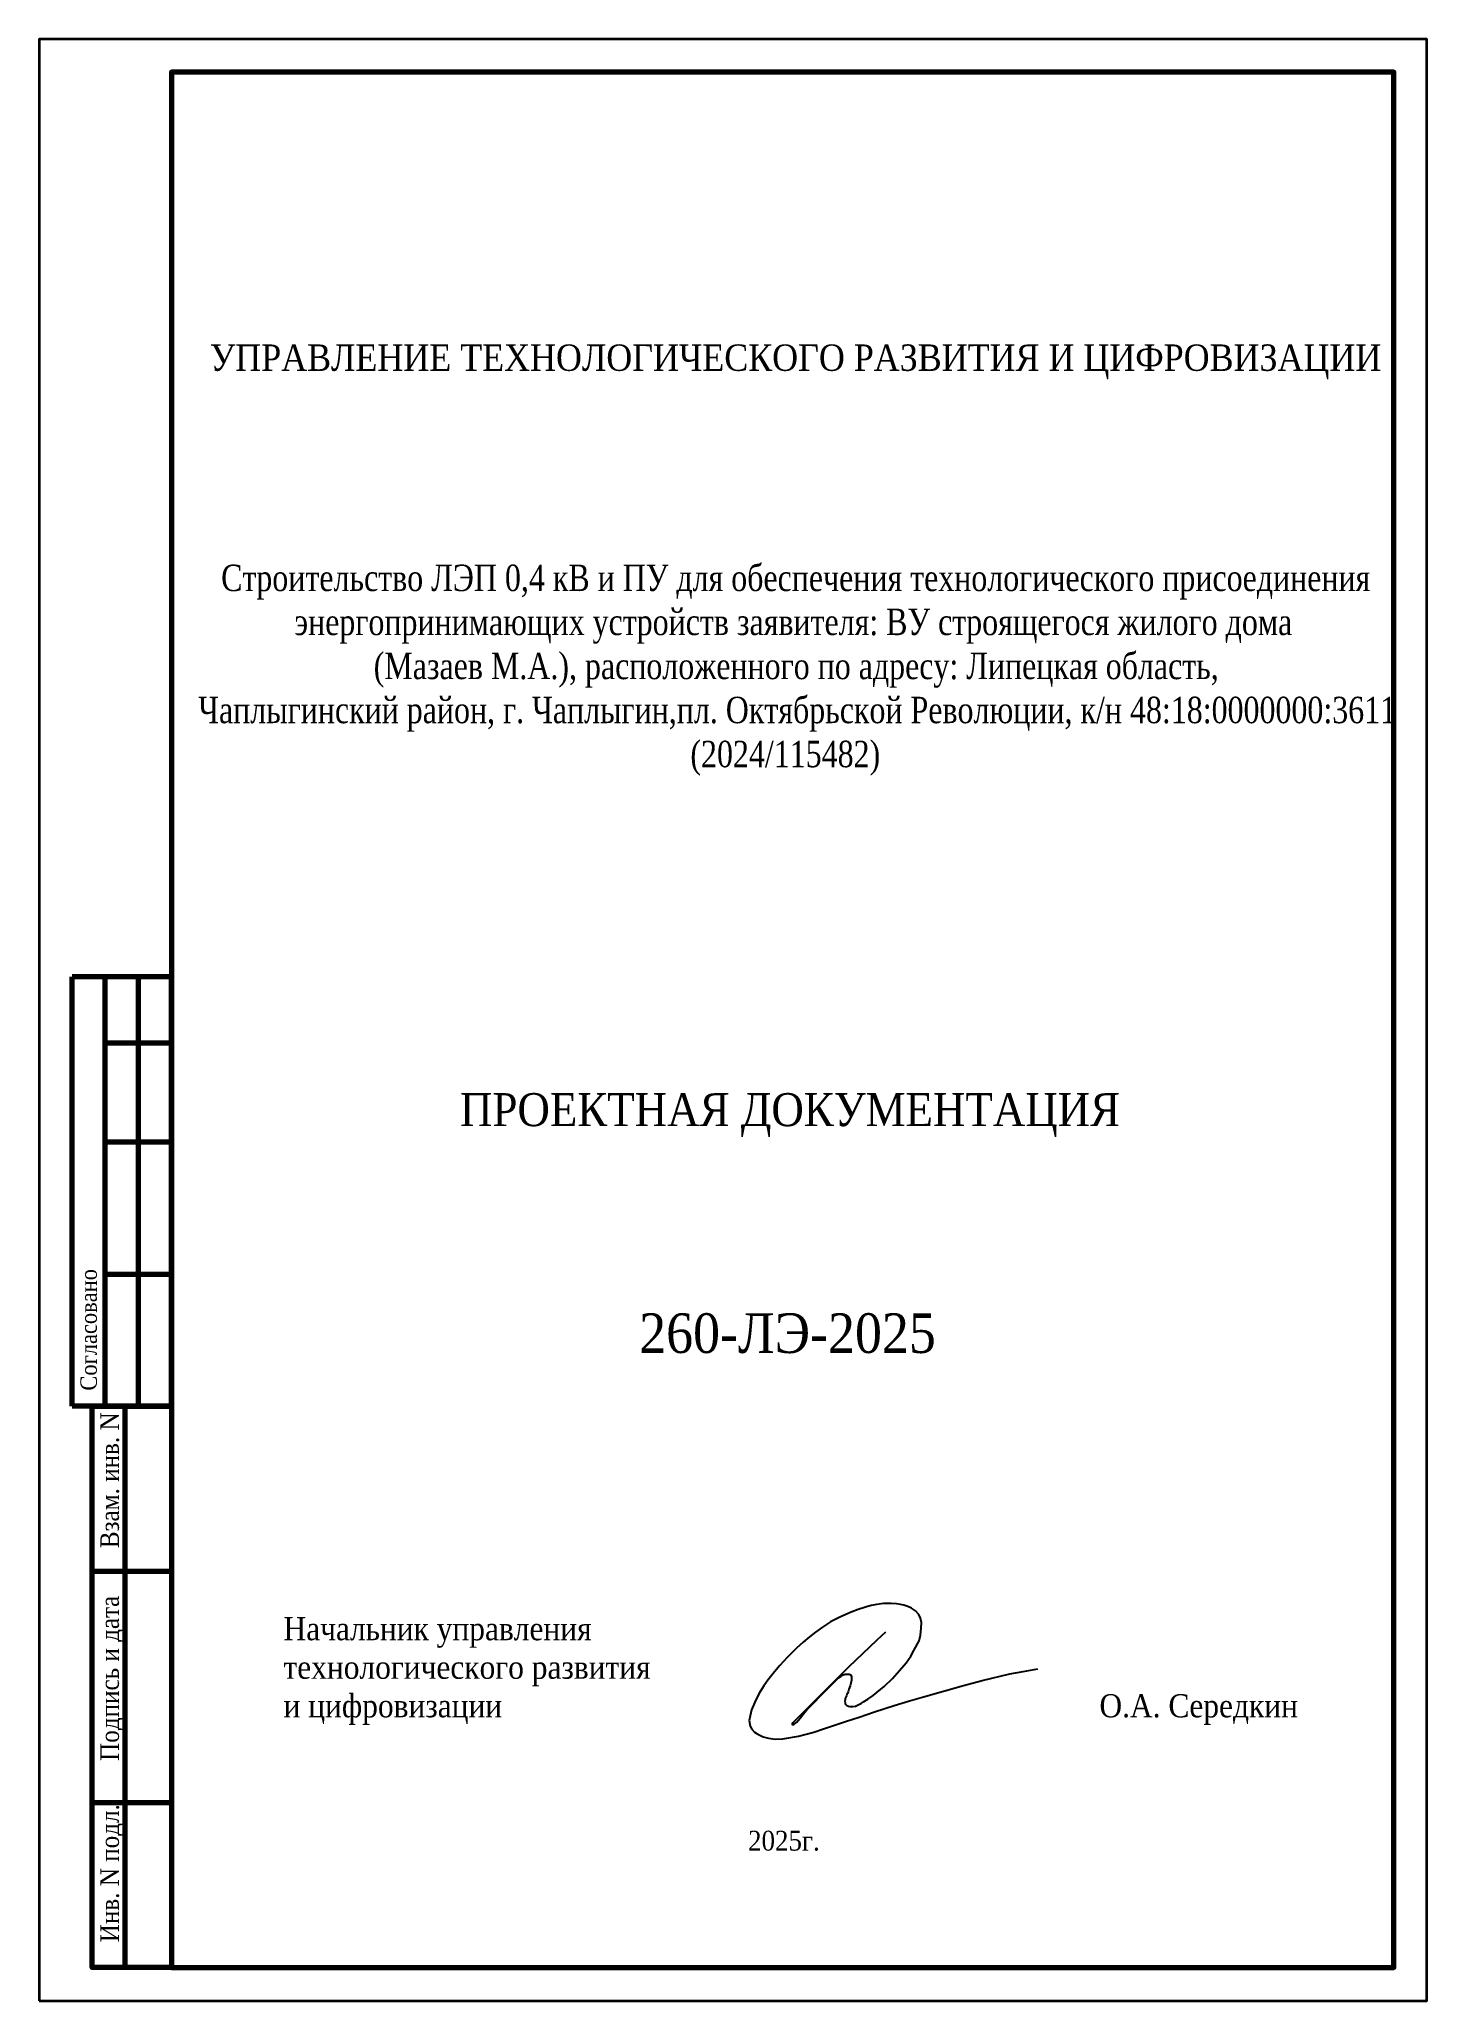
# Model space of a CAD drawing. Header units: millimetres. Extents: x 2174 to 8242, y 1757 to 2055.
# Drawn here: x 2383.7 to 2593.7, y 1758.5 to 2055.5 of the extents above; entities that cross this region are included whole.
import ezdxf

# ---------------------------------------------------------------- set-up
doc = ezdxf.new("R2010")
doc.units = ezdxf.units.MM
doc.layers.add('П', color=7, linetype='Continuous')
doc.layers.add('Чертеж', color=7, linetype='Continuous')
doc.styles.add('стиль1', font='Times New Roman.ttf', dxfattribs={"width": 0.9, "height": 2})

msp = doc.modelspace()

# ---------------------------------------------------------------- texts
at = {"layer": 'Чертеж', "color": 1, "lineweight": 20, "insert": (2403.594, 2050.453), "char_height": 5, "width": 185.01678, "attachment_point": 1, "style": 'стиль1'}
msp.add_mtext('\\pi92.50839,t187.50839;{\\C256;\\P\\P\\H0.36x;\\P\\P\\P\\P\\P\\H0.94444x;\\P\\H2.353x;\\P\\pi5.92408,tz;\\H0.99998x;УПРАВЛЕНИЕ ТЕХНОЛОГИЧЕСКОГО РАЗВИТИЯ И ЦИФРОВИЗАЦИИ\\H0.75002x;\\P\\pi92.50839;\\P\\P\\pt187.50839;\\H1.6667x;\\P\\P\\pi7.63136,tz;\\H0.79996x;\\W0.8;Строительство ЛЭП 0,4 кВ и ПУ для обеспечения технологического присоединения\\P\\pi18.7275;энергопринимающих устройств заявителя: ВУ строящегося жилого дома\\P\\pi29.52257; (Мазаев М.А.), расположенного по адресу: Липецкая область,\\P\\pi4.17412;Чаплыгинский район, г. Чаплыгин,пл. Октябрьской Революции, к/н 48:18:0000000:3611 \\P\\pi78.65984;(2024/115482)\\P\\pi92.50839;\\P\\P\\P\\pt187.50839;\\P\\P\\P\\P\\pi43.79628,t138.79628;\\H1.2501x;\\W0.9;ПРОЕКТНАЯ ДОКУМЕНТАЦИЯ\\P\\pi92.50839,t187.50839;\\P\\P\\P\\pi70.91242,t165.91242;\\H1.1999x;260-ЛЭ-2025\\P\\pi92.50839,t187.50839;\\P\\P\\P\\P\\P\\H0.83338x;\\P\\H0.59996x;\\P\\P\\pi87.38977,t182.38977;2025г.}', dxfattribs=at)
at = {"layer": 'Чертеж', "color": 1, "lineweight": 50, "insert": (2417.174, 1816.577), "char_height": 3.5, "width": 185.01678, "attachment_point": 1, "style": 'стиль1'}
msp.add_mtext('\\pi3.5;{\\C256;Начальник управления \\Pтехнологического развития \\Pи цифровизации                                                                            О.А. Середкин}', dxfattribs=at)

# ---------------------------------------------------------------- blocks, each defined once
blk = doc.blocks.new('Штамп б')
at = {"lineweight": 70}
for points in [[(20, 0), (8, 0), (8, 85), (20, 85)], [(13, 0), (13, 85)], [(8, 60), (20, 60)], [(8, 25), (20, 25)]]:
    blk.add_lwpolyline(points, dxfattribs=at)
at = {"lineweight": 25, "style": 'стиль1', "width": 0.9}
for s, p in [('Взам. инв. N', (12.06, 63.49)), ('Подпись и дата', (12.06, 31.28)), ('Инв. N подл.', (12.06, 3.82))]:
    blk.add_text(s, height=2.8, rotation=90, dxfattribs=at).set_placement(p)
blk = doc.blocks.new('A$C5B0935FB')
at = {"lineweight": 70}
for p, q in [((20, 65), (5, 65)), ((5, 0), (5, 65)), ((10, 55), (10, 65)), ((15, 0), (15, 65)), ((20, 0), (20, 65)), ((10, 40), (10, 55)), ((10, 55), (20, 55)), ((10, 20), (10, 40)), ((10, 40), (20, 40)), ((10, 0), (10, 20)), ((10, 20), (20, 20)), ((10, 0), (5, 0)), ((15, 0), (10, 0)), ((20, 0), (15, 0)), ((15, 0), (15, 0))]:
    blk.add_line(p, q, dxfattribs=at)
at = {"lineweight": 25, "style": 'стиль1', "width": 0.9}
blk.add_text('Согласовано', height=2.5, rotation=90, dxfattribs=at).set_placement((8.72, 2.35))
blk = doc.blocks.new('A$C506864A1')
at = {"color": 162}
blk.add_lwpolyline([(7.8, 6.13), (7.3, 5.67), (5.69, 4.12), (3.57, 2), (2.49, 0.92), (2.45, 0.87), (2.46, 0.84), (2.51, 0.83), (2.54, 0.84), (2.58, 0.85), (2.64, 0.9), (2.72, 0.97), (2.8, 1.06), (2.93, 1.22), (3.09, 1.42), (3.29, 1.68), (4.5, 2.9), (5.12, 3.5), (5.25, 3.59), (5.31, 3.63), (5.38, 3.67), (5.44, 3.7), (5.5, 3.71), (5.55, 3.72), (5.59, 3.72), (5.67, 3.72), (5.69, 3.72), (5.73, 3.71), (5.77, 3.69), (5.81, 3.67), (5.82, 3.65), (5.85, 3.62), (5.86, 3.58), (5.86, 3.55), (5.86, 3.5), (5.86, 3.43), (5.85, 3.38), (5.82, 3.2), (5.78, 3.04), (5.71, 2.85), (5.66, 2.71), (5.62, 2.61), (5.59, 2.55), (5.56, 2.47), (5.52, 2.37), (5.5, 2.32), (5.49, 2.25), (5.48, 2.17), (5.49, 2.1), (5.5, 2.04), (5.54, 1.97), (5.59, 1.92), (5.68, 1.89), (5.76, 1.87), (5.85, 1.87), (5.93, 1.87), (6.08, 1.88), (6.24, 1.96), (6.42, 2.05), (6.55, 2.13), (6.79, 2.28), (7.1, 2.49), (7.33, 2.69), (7.72, 3.01), (8.21, 3.47), (8.61, 3.92), (8.98, 4.37), (9.25, 4.74), (9.43, 5.07), (9.73, 5.63), (9.81, 5.96), (9.85, 6.36), (9.86, 6.68), (9.81, 6.93), (9.71, 7.14), (9.52, 7.34), (9.29, 7.5), (9.08, 7.59), (8.85, 7.68), (8.67, 7.72), (8.44, 7.74), (8.12, 7.76), (7.69, 7.76), (7.31, 7.72), (6.98, 7.66), (6.65, 7.56), (6.23, 7.42), (5.83, 7.27), (5.19, 6.99), (4.65, 6.71), (4.2, 6.41), (3.79, 6.13), (3.44, 5.85), (3.08, 5.55), (2.7, 5.21), (2.16, 4.68), (1.75, 4.21), (1.44, 3.85), (1.06, 3.37), (0.83, 3.05), (0.55, 2.59), (0.32, 2.12), (0.12, 1.67), (0.05, 1.33), (0, 1.06), (0.04, 0.73), (0.14, 0.56), (0.29, 0.4), (0.48, 0.27), (0.79, 0.13), (1.1, 0.05), (1.48, 0), (1.93, 0.01), (2.82, 0.16), (3.69, 0.4), (4.25, 0.58), (4.88, 0.79), (5.57, 1.02), (6.3, 1.26), (7.18, 1.56), (8.31, 1.92), (9.17, 2.18), (9.98, 2.41), (12.27, 3.06), (13.34, 3.36), (14.92, 3.73), (15.69, 3.87), (16.54, 4.03)], dxfattribs=at)

# ---------------------------------------------------------------- linework, layer by layer
at = {"layer": 'П', "lineweight": 35}
msp.add_lwpolyline([(2383.703, 1758.49), (2593.703, 1758.49), (2593.703, 2055.49), (2383.703, 2055.49)], close=True, dxfattribs=at)
at = {"layer": 'П', "linetype": 'Continuous', "lineweight": 0}
msp.add_lwpolyline([(2383.703, 2055.49), (2593.703, 2055.49), (2593.703, 1758.49), (2383.703, 1758.49)], close=True, dxfattribs=at)
at = {"layer": 'Чертеж', "lineweight": 70}
msp.add_lwpolyline([(2403.703, 1763.526), (2588.72, 1763.526), (2588.72, 2050.526), (2403.703, 2050.49)], close=True, dxfattribs=at)

# ---------------------------------------------------------------- block references
at = {"color": 5, "xscale": 2.641275215784133, "yscale": 2.641275215784133, "zscale": 2.641275215784133}
msp.add_blockref('A$C506864A1', (2491.171, 1798.123), dxfattribs=at)
at = {"layer": 'Чертеж'}
msp.add_blockref('A$C5B0935FB', (2383.703, 1848.526), dxfattribs=at)
at = {"layer": 'Чертеж', "lineweight": 25}
msp.add_blockref('Штамп б', (2383.703, 1763.526), dxfattribs=at)

msp.set_redraw_order([(e.dxf.handle, doc.entitydb.next_handle()) for e in msp.query("TEXT MTEXT ATTDEF DIMENSION ARC_DIMENSION")])  # texts and dimensions are drawn at this point

doc.saveas('drawing.dxf')
